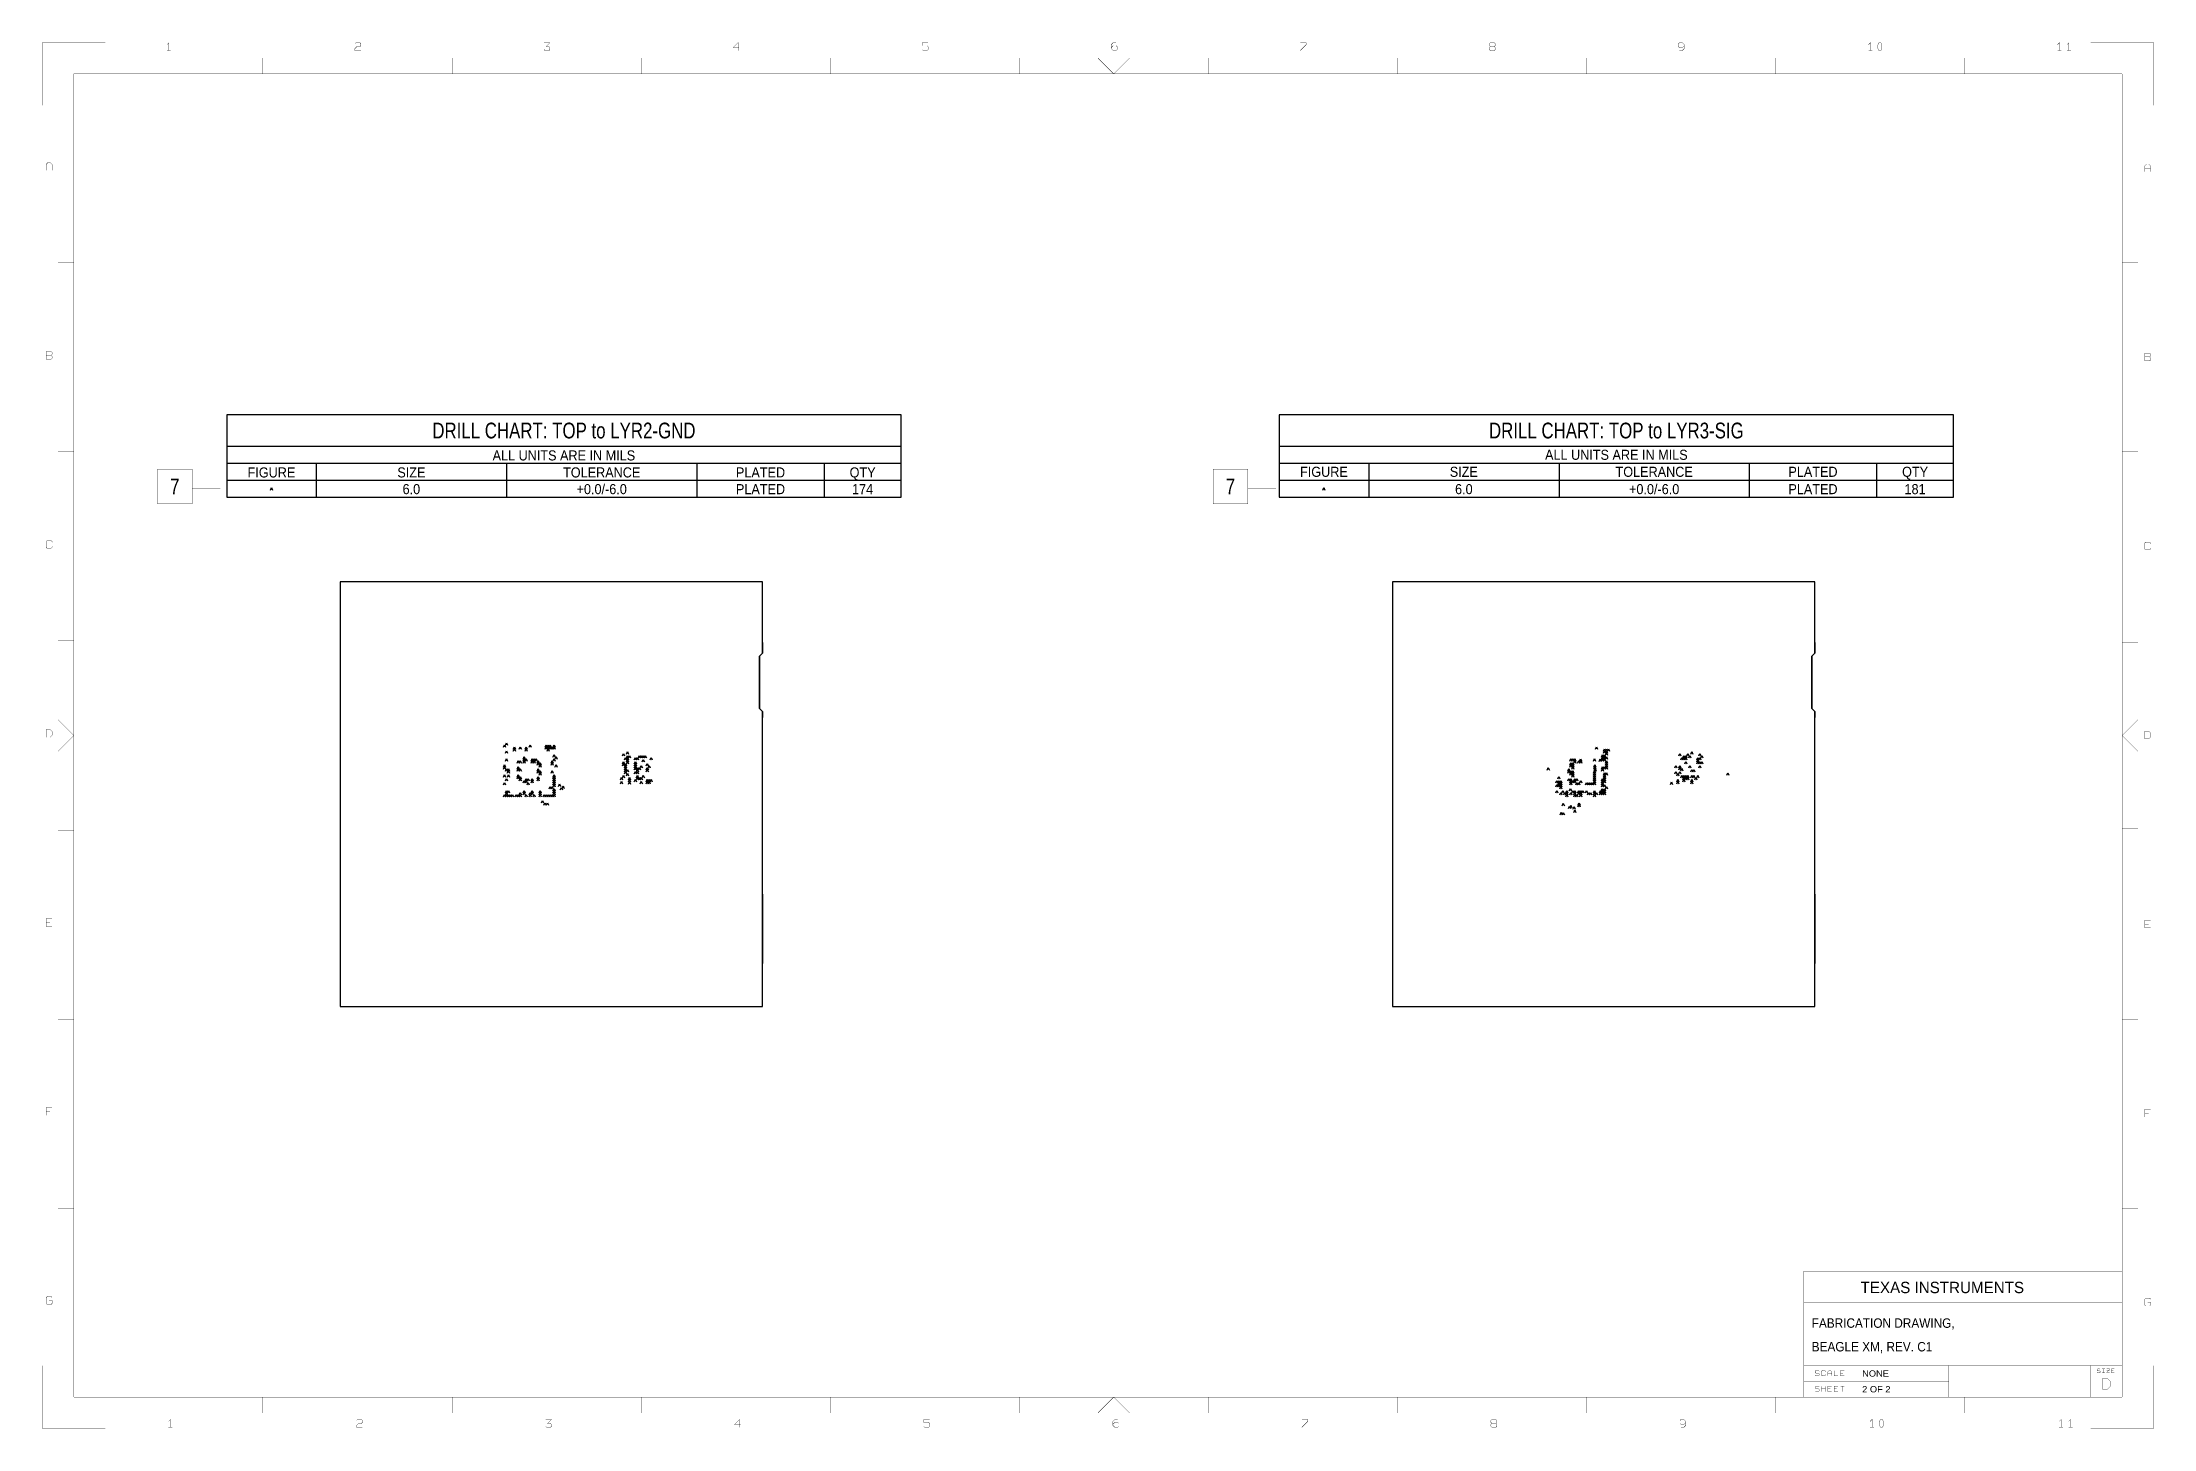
# Model space of a CAD drawing. Extents: x -10328 to 23178, y -9202 to 12802.
import ezdxf
from ezdxf.enums import TextEntityAlignment as Align

# ---------------------------------------------------------------- set-up
doc = ezdxf.new("R2010")
doc.units = 0
doc.header["$MEASUREMENT"] = 0
doc.layers.add('1', color=7, linetype='CONTINUOUS')

msp = doc.modelspace()

# ---------------------------------------------------------------- texts
at = {"layer": '1'}
for s, height, width, p in [('DRILL CHART: TOP to LYR2-GND', 250, 0.8, (-2050, 6515)), ('DRILL CHART: TOP to LYR3-SIG', 250, 0.8, (14650, 6515)), ('FIGURE', 160, 0.9375, (-6690, 5895)), ('SIZE', 160, 0.9375, (-4470, 5895)), ('ALL UNITS ARE IN MILS', 160, 0.9375, (-2050, 6165)), ('TOLERANCE', 160, 0.9375, (-1450, 5895)), ('PLATED', 160, 0.9375, (1070, 5895)), ('QTY', 160, 0.9375, (2690, 5895)), ('FIGURE', 160, 0.9375, (10010, 5905)), ('SIZE', 160, 0.9375, (12230, 5905)), ('ALL UNITS ARE IN MILS', 160, 0.9375, (14650, 6175)), ('TOLERANCE', 160, 0.9375, (15250, 5905)), ('PLATED', 160, 0.9375, (17770, 5905)), ('QTY', 160, 0.9375, (19390, 5905)), ('7', 250, 0.8, (-8225, 5625)), ('6.0', 160, 0.9375, (-4470, 5630)), ('+0.0/-6.0', 160, 0.9375, (-1450, 5630)), ('PLATED', 160, 0.9375, (1070, 5630)), ('174', 160, 0.9375, (2690, 5630)), ('7', 250, 0.8, (8525, 5625)), ('6.0', 160, 0.9375, (12230, 5630)), ('+0.0/-6.0', 160, 0.9375, (15250, 5630)), ('PLATED', 160, 0.9375, (17770, 5630)), ('181', 160, 0.9375, (19390, 5630))]:
    msp.add_text(s, height=height, dxfattribs=dict(at, width=width)).set_placement(p, align=Align.CENTER)
msp.add_text('TEXAS INSTRUMENTS', height=180, dxfattribs=at).set_placement((18525, -7050))
for s, height, width, p in [('FABRICATION DRAWING,', 150, 0.933333, (17750, -7600)), ('BEAGLE XM, REV. C1', 150, 0.933333, (17750, -7975)), ('NONE', 100, 1.1, (18550, -8375)), ('2 OF 2', 100, 1.1, (18550, -8625))]:
    msp.add_text(s, height=height, dxfattribs=dict(at, width=width)).set_placement(p)

# ---------------------------------------------------------------- linework, layer by layer
at = {"layer": '1', "const_width": 5}
for points in [[(-9325, 12800), (-10325, 12800), (-10325, 11800)], [(-8318, 12671), (-8318, 12795), (-8349, 12764)], [(-5365, 12779), (-5349, 12795), (-5287, 12795), (-5272, 12779), (-5272, 12748), (-5287, 12733), (-5334, 12733), (-5365, 12702), (-5365, 12671), (-5272, 12671)], [(-2365, 12686), (-2349, 12671), (-2287, 12671), (-2272, 12686), (-2272, 12717), (-2287, 12733), (-2334, 12733), (-2272, 12795), (-2365, 12795)], [(728, 12717), (635, 12717), (713, 12795), (713, 12671)], [(3728, 12795), (3635, 12795), (3635, 12748)], [(3635, 12686), (3651, 12671), (3713, 12671), (3728, 12686), (3728, 12733), (3713, 12748), (3635, 12748)], [(6713, 12795), (6666, 12795), (6635, 12764), (6635, 12702), (6666, 12671), (6713, 12671), (6728, 12686), (6728, 12733), (6713, 12748), (6666, 12748), (6635, 12717)], [(9635, 12671), (9728, 12764), (9728, 12795), (9635, 12795)], [(12713, 12733), (12651, 12733), (12635, 12717), (12635, 12686), (12651, 12671), (12713, 12671), (12728, 12686), (12728, 12717), (12713, 12733), (12728, 12748), (12728, 12779), (12713, 12795), (12651, 12795), (12635, 12779), (12635, 12748), (12651, 12733)], [(15728, 12748), (15697, 12717), (15651, 12717), (15635, 12733), (15635, 12779), (15651, 12795), (15697, 12795), (15728, 12764), (15728, 12748), (15728, 12702), (15697, 12671), (15651, 12671)], [(18682, 12671), (18682, 12795), (18651, 12764)], [(21682, 12671), (21682, 12795), (21651, 12764)], [(21801, 12764), (21832, 12795), (21832, 12671)], [(23175, 11800), (23175, 12800), (22175, 12800)], [(-8287, 12671), (-8349, 12671)], [(-6825, 12550), (-6825, 12300)], [(-3825, 12300), (-3825, 12550)], [(-825, 12550), (-825, 12300)], [(2175, 12300), (2175, 12550)], [(5175, 12550), (5175, 12300)], [(6925, 12550), (6675, 12300), (6425, 12550)], [(8175, 12300), (8175, 12550)], [(11175, 12550), (11175, 12300)], [(14175, 12300), (14175, 12550)], [(17175, 12550), (17175, 12300)], [(18713, 12671), (18651, 12671)], [(20175, 12300), (20175, 12550)], [(21713, 12671), (21651, 12671)], [(21801, 12671), (21863, 12671)], [(-9825, -8700), (-9825, 12300), (22675, 12300)], [(22675, -8700), (22675, 12300)], [(-10265, 10771), (-10265, 10864), (-10234, 10895), (-10203, 10895), (-10172, 10864), (-10172, 10771)], [(-10172, 10817), (-10265, 10817)], [(23128, 10746), (23128, 10839), (23097, 10870), (23066, 10870), (23035, 10839), (23035, 10746)], [(23035, 10792), (23128, 10792)], [(-10075, 9300), (-9825, 9300)], [(22925, 9300), (22675, 9300)], [(-10187, 7833), (-10265, 7833)], [(23035, 7808), (23113, 7808)], [(-9825, 6300), (-10075, 6300)], [(22925, 6300), (22675, 6300)], [(-7500, 5725), (-7950, 5725), (-7950, 6025), (-8500, 6025), (-8500, 5475), (-7950, 5475), (-7950, 5725)], [(9250, 5725), (8800, 5725), (8800, 6025), (8250, 6025), (8250, 5475), (8800, 5475), (8800, 5725)], [(-10172, 4864), (-10172, 4879), (-10187, 4895), (-10249, 4895), (-10265, 4879), (-10265, 4786), (-10249, 4771), (-10187, 4771), (-10172, 4786), (-10172, 4802)], [(23128, 4839), (23128, 4854), (23113, 4870), (23051, 4870), (23035, 4854), (23035, 4761), (23051, 4746), (23113, 4746), (23128, 4761), (23128, 4777)], [(-10075, 3300), (-9825, 3300)], [(22925, 3275), (22675, 3275)], [(-10075, 2050), (-9825, 1800), (-10075, 1550)], [(22925, 2050), (22675, 1800), (22925, 1550)], [(-10075, 300), (-9825, 300)], [(22925, 325), (22675, 325)], [(-10172, -1229), (-10265, -1229), (-10265, -1105), (-10172, -1105)], [(-10265, -1167), (-10203, -1167)], [(23128, -1254), (23035, -1254), (23035, -1130), (23128, -1130)], [(23035, -1192), (23097, -1192)], [(-9825, -2700), (-10075, -2700)], [(22925, -2700), (22675, -2700)], [(-10172, -4105), (-10265, -4105), (-10265, -4229)], [(-10265, -4167), (-10203, -4167)], [(23128, -4130), (23035, -4130), (23035, -4254)], [(23035, -4192), (23097, -4192)], [(-10075, -5700), (-9825, -5700)], [(22925, -5700), (22675, -5700)], [(22675, -6700), (17625, -6700)], [(17625, -6700), (17625, -7200)], [(-10172, -7121), (-10187, -7105), (-10249, -7105), (-10265, -7121), (-10265, -7214), (-10249, -7229), (-10187, -7229), (-10172, -7214), (-10172, -7167), (-10218, -7167)], [(17625, -8700), (17625, -7200), (22675, -7200)], [(22675, -7250), (22675, -7200)], [(23128, -7146), (23113, -7130), (23051, -7130), (23035, -7146), (23035, -7239), (23051, -7254), (23113, -7254), (23128, -7239), (23128, -7192), (23082, -7192)], [(-9325, -9200), (-10325, -9200), (-10325, -8200)], [(17625, -8200), (19925, -8200)], [(17869, -8289), (17859, -8278), (17817, -8278), (17807, -8289), (17807, -8309), (17817, -8320), (17859, -8320), (17869, -8330), (17869, -8351), (17859, -8361), (17817, -8361), (17807, -8351)], [(17969, -8340), (17969, -8351), (17959, -8361), (17917, -8361), (17907, -8351), (17907, -8289), (17917, -8278), (17959, -8278), (17969, -8289), (17969, -8299)], [(18069, -8361), (18069, -8299), (18048, -8278), (18028, -8278), (18007, -8299), (18007, -8361)], [(18007, -8330), (18069, -8330)], [(18169, -8361), (18107, -8361), (18107, -8278)], [(18269, -8361), (18207, -8361), (18207, -8278), (18269, -8278)], [(18207, -8320), (18248, -8320)], [(19925, -8700), (19925, -8200), (22175, -8200)], [(23175, -8200), (23175, -9200), (22175, -9200)], [(22675, -8200), (22175, -8200), (22175, -8700)], [(22327, -8260), (22319, -8253), (22288, -8253), (22280, -8260), (22280, -8276), (22288, -8284), (22319, -8284), (22327, -8291), (22327, -8307), (22319, -8315), (22288, -8315), (22280, -8307)], [(22355, -8253), (22402, -8253)], [(22355, -8315), (22402, -8315)], [(22378, -8315), (22378, -8253)], [(22430, -8253), (22477, -8253), (22477, -8260), (22430, -8307), (22430, -8315), (22477, -8315)], [(22477, -8284), (22430, -8284)], [(22552, -8253), (22505, -8253), (22505, -8315), (22552, -8315)], [(22536, -8284), (22505, -8284)], [(22675, -8700), (-9825, -8700)], [(-6825, -8700), (-6825, -8950)], [(-3825, -8950), (-3825, -8700)], [(-825, -8700), (-825, -8950)], [(2175, -8950), (2175, -8700)], [(5175, -8700), (5175, -8950)], [(6425, -8950), (6675, -8700), (6925, -8950)], [(8175, -8700), (8175, -8950)], [(11175, -8950), (11175, -8700)], [(14175, -8700), (14175, -8950)], [(17175, -8700), (17175, -8950)], [(19925, -8450), (17625, -8450)], [(17625, -8700), (17675, -8700)], [(17869, -8539), (17859, -8528), (17817, -8528), (17807, -8539), (17807, -8559), (17817, -8570), (17859, -8570), (17869, -8580), (17869, -8601), (17859, -8611), (17817, -8611), (17807, -8601)], [(17907, -8611), (17907, -8528)], [(17907, -8570), (17969, -8570)], [(17969, -8611), (17969, -8528)], [(18069, -8528), (18007, -8528), (18007, -8611), (18069, -8611)], [(18007, -8570), (18048, -8570)], [(18169, -8611), (18107, -8611), (18107, -8528), (18169, -8528)], [(18107, -8570), (18148, -8570)], [(18207, -8528), (18238, -8528), (18238, -8611)], [(18269, -8528), (18207, -8528)], [(20175, -8950), (20175, -8700)], [(-8324, -9086), (-8293, -9055), (-8293, -9179)], [(-8324, -9179), (-8262, -9179)], [(-5247, -9179), (-5340, -9179), (-5340, -9148), (-5309, -9117), (-5262, -9117), (-5247, -9102), (-5247, -9071), (-5262, -9055), (-5324, -9055), (-5340, -9071)], [(-2340, -9055), (-2247, -9055), (-2309, -9117), (-2262, -9117), (-2247, -9133), (-2247, -9164), (-2262, -9179), (-2324, -9179), (-2340, -9164)], [(738, -9179), (738, -9055), (660, -9133), (753, -9133)], [(3660, -9164), (3676, -9179), (3738, -9179), (3753, -9164), (3753, -9117), (3738, -9102), (3660, -9102), (3660, -9055), (3753, -9055)], [(6738, -9055), (6691, -9055), (6660, -9086), (6660, -9148), (6691, -9179), (6738, -9179), (6753, -9164), (6753, -9117), (6738, -9102), (6691, -9102), (6660, -9133)], [(9660, -9179), (9753, -9086), (9753, -9055), (9660, -9055)], [(12676, -9117), (12660, -9102), (12660, -9071), (12676, -9055), (12738, -9055), (12753, -9071), (12753, -9102), (12738, -9117), (12753, -9133), (12753, -9164), (12738, -9179), (12676, -9179), (12660, -9164), (12660, -9133), (12676, -9117), (12738, -9117)], [(15753, -9102), (15722, -9133), (15676, -9133), (15660, -9117), (15660, -9071), (15676, -9055), (15722, -9055), (15753, -9086), (15753, -9102), (15753, -9148), (15722, -9179), (15676, -9179)], [(18707, -9179), (18707, -9055), (18676, -9086)], [(18738, -9179), (18676, -9179)], [(21676, -9086), (21707, -9055), (21707, -9179)], [(21676, -9179), (21738, -9179)], [(21857, -9179), (21857, -9055), (21826, -9086)], [(21826, -9179), (21888, -9179)]]:
    msp.add_lwpolyline(points, dxfattribs=at)
for points in [[(18816, 12671), (18801, 12702), (18801, 12764), (18816, 12795), (18847, 12795), (18863, 12764), (18863, 12702), (18847, 12671)], [(-10265, 7771), (-10187, 7771), (-10172, 7786), (-10172, 7817), (-10187, 7833), (-10172, 7848), (-10172, 7879), (-10187, 7895), (-10265, 7895), (-10265, 7833)], [(23035, 7746), (23113, 7746), (23128, 7761), (23128, 7792), (23113, 7808), (23128, 7823), (23128, 7854), (23113, 7870), (23035, 7870), (23035, 7808)], [(-10265, 1771), (-10203, 1771), (-10172, 1802), (-10172, 1864), (-10203, 1895), (-10265, 1895)], [(23035, 1746), (23097, 1746), (23128, 1777), (23128, 1839), (23097, 1870), (23035, 1870)], [(22364, -8572), (22446, -8572), (22488, -8531), (22488, -8448), (22446, -8407), (22364, -8407)], [(18841, -9179), (18826, -9148), (18826, -9086), (18841, -9055), (18872, -9055), (18888, -9086), (18888, -9148), (18872, -9179)]]:
    msp.add_lwpolyline(points, close=True, dxfattribs=at)
at = {"layer": '1'}
for points in [[(-7400, 5580), (3300, 5580), (3300, 6890), (-7400, 6890)], [(9300, 5580), (20000, 5580), (20000, 6890), (9300, 6890)], [(-5600, -2500), (1100, -2500), (1100, 2179.58), (1052.76, 2226.88), (1052.76, 3061.52), (1100, 3108.82), (1100, 4240), (-5600, 4240)], [(11100, -2500), (17800, -2500), (17800, 2179.58), (17752.76, 2226.88), (17752.76, 3061.52), (17800, 3108.82), (17800, 4240), (11100, 4240)]]:
    msp.add_lwpolyline(points, close=True, dxfattribs=at)
for points in [[(-7400, 6390), (3300, 6390)], [(9300, 6390), (20000, 6390)], [(-7400, 6120), (3300, 6120)], [(-5980, 6120), (-5980, 5580)], [(-2960, 6120), (-2960, 5580)], [(60, 6120), (60, 5580)], [(2080, 6120), (2080, 5580)], [(9300, 6120), (20000, 6120)], [(10720, 6120), (10720, 5580)], [(13740, 6120), (13740, 5580)], [(16760, 6120), (16760, 5580)], [(18780, 6120), (18780, 5580)], [(-7400, 5850), (3300, 5850)], [(-6706.66, 5695), (-6690, 5735), (-6673.34, 5695)], [(-6679.34, 5709), (-6700.66, 5709)], [(9300, 5850), (20000, 5850)], [(9993.34, 5695), (10010, 5735), (10026.66, 5695)], [(10020.66, 5709), (9999.34, 5709)], [(1100, 3275.7), (1100, 3108.82), (1052.76, 3061.52), (1052.76, 2226.88), (1100, 2179.58), (1100, 2085.7)], [(17800, 3275.7), (17800, 3108.82), (17752.76, 3061.52), (17752.76, 2226.88), (17800, 2179.58), (17800, 2085.7)], [(-2978.92, 1645.26), (-2962.26, 1685.26), (-2945.6, 1645.26)], [(-3010.42, 1613.76), (-2993.76, 1653.76), (-2977.1, 1613.76)], [(-2983.1, 1627.76), (-3004.42, 1627.76)], [(-2978.92, 1393.26), (-2962.26, 1433.26), (-2945.6, 1393.26)], [(-2978.86, 1519.2), (-2962.2, 1559.2), (-2945.54, 1519.2)], [(-2951.6, 1659.26), (-2972.92, 1659.26)], [(-2951.6, 1407.26), (-2972.92, 1407.26)], [(-2951.54, 1533.2), (-2972.86, 1533.2)], [(-2852.86, 1582.2), (-2836.2, 1622.2), (-2819.54, 1582.2)], [(-2852.86, 1550.8), (-2836.2, 1590.8), (-2819.54, 1550.8)], [(-2825.54, 1596.2), (-2846.86, 1596.2)], [(-2825.54, 1564.8), (-2846.86, 1564.8)], [(-2789.92, 1361.76), (-2773.26, 1401.76), (-2756.6, 1361.76)], [(-2762.6, 1375.76), (-2783.92, 1375.76)], [(-2758.46, 1582.2), (-2741.8, 1622.2), (-2725.14, 1582.2)], [(-2758.42, 1361.76), (-2741.76, 1401.76), (-2725.1, 1361.76)], [(-2731.14, 1596.2), (-2752.46, 1596.2)], [(-2731.1, 1375.76), (-2752.42, 1375.76)], [(-2695.42, 1424.76), (-2678.76, 1464.76), (-2662.1, 1424.76)], [(-2695.42, 1393.26), (-2678.76, 1433.26), (-2662.1, 1393.26)], [(-2695.42, 1361.76), (-2678.76, 1401.76), (-2662.1, 1361.76)], [(-2668.1, 1438.76), (-2689.42, 1438.76)], [(-2668.1, 1407.26), (-2689.42, 1407.26)], [(-2668.1, 1375.76), (-2689.42, 1375.76)], [(-2663.92, 1393.26), (-2647.26, 1433.26), (-2630.6, 1393.26)], [(-2663.86, 1582.2), (-2647.2, 1622.2), (-2630.54, 1582.2)], [(-2663.86, 1550.8), (-2647.2, 1590.8), (-2630.54, 1550.8)], [(-2636.6, 1407.26), (-2657.92, 1407.26)], [(-2636.54, 1596.2), (-2657.86, 1596.2)], [(-2636.54, 1564.8), (-2657.86, 1564.8)], [(-2600.9, 1613.76), (-2584.24, 1653.76), (-2567.58, 1613.76)], [(-2573.58, 1627.76), (-2594.9, 1627.76)], [(-2569.46, 1393.2), (-2552.8, 1433.2), (-2536.14, 1393.2)], [(-2569.46, 1361.8), (-2552.8, 1401.8), (-2536.14, 1361.8)], [(-2542.14, 1407.2), (-2563.46, 1407.2)], [(-2542.14, 1375.8), (-2563.46, 1375.8)], [(-2537.86, 1393.2), (-2521.2, 1433.2), (-2504.54, 1393.2)], [(-2537.86, 1361.8), (-2521.2, 1401.8), (-2504.54, 1361.8)], [(-2510.54, 1407.2), (-2531.86, 1407.2)], [(-2510.54, 1375.8), (-2531.86, 1375.8)], [(-2506.4, 1393.26), (-2489.74, 1433.26), (-2473.08, 1393.26)], [(-2479.08, 1407.26), (-2500.4, 1407.26)], [(-2474.86, 1361.8), (-2458.2, 1401.8), (-2441.54, 1361.8)], [(-2474.86, 1330.2), (-2458.2, 1370.2), (-2441.54, 1330.2)], [(-2447.54, 1375.8), (-2468.86, 1375.8)], [(-2447.54, 1344.2), (-2468.86, 1344.2)], [(-2443.46, 1330.2), (-2426.8, 1370.2), (-2410.14, 1330.2)], [(-2416.14, 1344.2), (-2437.46, 1344.2)], [(-2348.9, 1613.76), (-2332.24, 1653.76), (-2315.58, 1613.76)], [(-2348.9, 1582.26), (-2332.24, 1622.26), (-2315.58, 1582.26)], [(-2321.58, 1627.76), (-2342.9, 1627.76)], [(-2321.58, 1596.26), (-2342.9, 1596.26)], [(-2317.4, 1613.76), (-2300.74, 1653.76), (-2284.08, 1613.76)], [(-2317.4, 1582.26), (-2300.74, 1622.26), (-2284.08, 1582.26)], [(-2317.4, 1550.76), (-2300.74, 1590.76), (-2284.08, 1550.76)], [(-2290.08, 1627.76), (-2311.4, 1627.76)], [(-2290.08, 1596.26), (-2311.4, 1596.26)], [(-2290.08, 1564.76), (-2311.4, 1564.76)], [(-2285.9, 1613.76), (-2269.24, 1653.76), (-2252.58, 1613.76)], [(-2285.9, 1582.26), (-2269.24, 1622.26), (-2252.58, 1582.26)], [(-2258.58, 1627.76), (-2279.9, 1627.76)], [(-2258.58, 1596.26), (-2279.9, 1596.26)], [(-2254.4, 1582.26), (-2237.74, 1622.26), (-2221.08, 1582.26)], [(-2254.4, 1361.76), (-2237.74, 1401.76), (-2221.08, 1361.76)], [(-2254.4, 1330.26), (-2237.74, 1370.26), (-2221.08, 1330.26)], [(-2227.08, 1596.26), (-2248.4, 1596.26)], [(-2227.08, 1375.76), (-2248.4, 1375.76)], [(-2227.08, 1344.26), (-2248.4, 1344.26)], [(-2222.9, 1582.26), (-2206.24, 1622.26), (-2189.58, 1582.26)], [(-2222.9, 1456.26), (-2206.24, 1496.26), (-2189.58, 1456.26)], [(-2222.9, 1393.26), (-2206.24, 1433.26), (-2189.58, 1393.26)], [(-2222.86, 1613.8), (-2206.2, 1653.8), (-2189.54, 1613.8)], [(-2195.58, 1596.26), (-2216.9, 1596.26)], [(-2195.58, 1470.26), (-2216.9, 1470.26)], [(-2195.58, 1407.26), (-2216.9, 1407.26)], [(-2195.54, 1627.8), (-2216.86, 1627.8)], [(-2191.4, 1424.76), (-2174.74, 1464.76), (-2158.08, 1424.76)], [(-2164.08, 1438.76), (-2185.4, 1438.76)], [(-1121.46, 1474.8), (-1104.8, 1514.8), (-1088.14, 1474.8)], [(-1121.46, 1317.2), (-1104.8, 1357.2), (-1088.14, 1317.2)], [(-1121.38, 1348.74), (-1104.72, 1388.74), (-1088.06, 1348.74)], [(-1094.14, 1488.8), (-1115.46, 1488.8)], [(-1094.06, 1362.74), (-1115.38, 1362.74)], [(-1089.92, 1411.76), (-1073.26, 1451.76), (-1056.6, 1411.76)], [(-1089.86, 1317.2), (-1073.2, 1357.2), (-1056.54, 1317.2)], [(-1062.6, 1425.76), (-1083.92, 1425.76)], [(-1058.46, 1348.8), (-1041.8, 1388.8), (-1025.14, 1348.8)], [(-1058.4, 1506.22), (-1041.74, 1546.22), (-1025.08, 1506.22)], [(-1058.4, 1443.22), (-1041.74, 1483.22), (-1025.08, 1443.22)], [(-1058.4, 1411.74), (-1041.74, 1451.74), (-1025.08, 1411.74)], [(-1058.4, 1380.24), (-1041.74, 1420.24), (-1025.08, 1380.24)], [(-1031.14, 1362.8), (-1052.46, 1362.8)], [(-1031.08, 1520.22), (-1052.4, 1520.22)], [(-1031.08, 1457.22), (-1052.4, 1457.22)], [(-1031.08, 1425.74), (-1052.4, 1425.74)], [(-1031.08, 1394.24), (-1052.4, 1394.24)], [(-1026.9, 1443.22), (-1010.24, 1483.22), (-993.58, 1443.22)], [(-999.58, 1457.22), (-1020.9, 1457.22)], [(-932.46, 1411.8), (-915.8, 1451.8), (-899.14, 1411.8)], [(-932.46, 1348.8), (-915.8, 1388.8), (-899.14, 1348.8)], [(-932.4, 1317.24), (-915.74, 1357.24), (-899.08, 1317.24)], [(-905.14, 1425.8), (-926.46, 1425.8)], [(-905.14, 1362.8), (-926.46, 1362.8)], [(-900.86, 1411.8), (-884.2, 1451.8), (-867.54, 1411.8)], [(-873.54, 1425.8), (-894.86, 1425.8)], [(-869.42, 1443.22), (-852.76, 1483.22), (-836.1, 1443.22)], [(-842.1, 1457.22), (-863.42, 1457.22)], [(-837.86, 1443.2), (-821.2, 1483.2), (-804.54, 1443.2)], [(-810.54, 1457.2), (-831.86, 1457.2)], [(-806.42, 1443.22), (-789.76, 1483.22), (-773.1, 1443.22)], [(-806.42, 1380.24), (-789.76, 1420.24), (-773.1, 1380.24)], [(-779.1, 1457.22), (-800.42, 1457.22)], [(-779.1, 1394.24), (-800.42, 1394.24)], [(-774.92, 1443.22), (-758.26, 1483.22), (-741.6, 1443.22)], [(-747.6, 1457.22), (-768.92, 1457.22)], [(-743.44, 1317.24), (-726.78, 1357.24), (-710.12, 1317.24)], [(-680.4, 1411.76), (-663.74, 1451.76), (-647.08, 1411.76)], [(-653.08, 1425.76), (-674.4, 1425.76)], [(13910.08, 1393.26), (13926.74, 1433.26), (13943.4, 1393.26)], [(13910.08, 1330.26), (13926.74, 1370.26), (13943.4, 1330.26)], [(13937.4, 1407.26), (13916.08, 1407.26)], [(13937.4, 1344.26), (13916.08, 1344.26)], [(13941.58, 1393.26), (13958.24, 1433.26), (13974.9, 1393.26)], [(13941.58, 1330.26), (13958.24, 1370.26), (13974.9, 1330.26)], [(13968.9, 1407.26), (13947.58, 1407.26)], [(13968.9, 1344.26), (13947.58, 1344.26)], [(13973.08, 1393.26), (13989.74, 1433.26), (14006.4, 1393.26)], [(13973.08, 1361.76), (13989.74, 1401.76), (14006.4, 1361.76)], [(14000.4, 1407.26), (13979.08, 1407.26)], [(14000.4, 1375.76), (13979.08, 1375.76)], [(14036.08, 1361.76), (14052.74, 1401.76), (14069.4, 1361.76)], [(14063.4, 1375.76), (14042.08, 1375.76)], [(14066.48, 1392.26), (14083.14, 1432.26), (14099.8, 1392.26)], [(14067.58, 1361.76), (14084.24, 1401.76), (14100.9, 1361.76)], [(14093.8, 1406.26), (14072.48, 1406.26)], [(14094.9, 1375.76), (14073.58, 1375.76)], [(14288.1, 1393.26), (14304.76, 1433.26), (14321.42, 1393.26)], [(14315.42, 1407.26), (14294.1, 1407.26)], [(14319.6, 1582.26), (14336.26, 1622.26), (14352.92, 1582.26)], [(14346.92, 1596.26), (14325.6, 1596.26)], [(14375.34, 1390), (14392, 1430), (14408.66, 1390)], [(14402.66, 1404), (14381.34, 1404)], [(14414.1, 1424.76), (14430.76, 1464.76), (14447.42, 1424.76)], [(14414.1, 1393.26), (14430.76, 1433.26), (14447.42, 1393.26)], [(14414.14, 1456.2), (14430.8, 1496.2), (14447.46, 1456.2)], [(14441.42, 1438.76), (14420.1, 1438.76)], [(14441.42, 1407.26), (14420.1, 1407.26)], [(14441.46, 1470.2), (14420.14, 1470.2)], [(14445.54, 1550.8), (14462.2, 1590.8), (14478.86, 1550.8)], [(14445.54, 1519.2), (14462.2, 1559.2), (14478.86, 1519.2)], [(14445.54, 1456.2), (14462.2, 1496.2), (14478.86, 1456.2)], [(14445.54, 1424.8), (14462.2, 1464.8), (14478.86, 1424.8)], [(14445.54, 1393.2), (14462.2, 1433.2), (14478.86, 1393.2)], [(14472.86, 1564.8), (14451.54, 1564.8)], [(14472.86, 1533.2), (14451.54, 1533.2)], [(14472.86, 1470.2), (14451.54, 1470.2)], [(14472.86, 1438.8), (14451.54, 1438.8)], [(14472.86, 1407.2), (14451.54, 1407.2)], [(14477.14, 1550.8), (14493.8, 1590.8), (14510.46, 1550.8)], [(14477.14, 1519.2), (14493.8, 1559.2), (14510.46, 1519.2)], [(14477.14, 1487.8), (14493.8, 1527.8), (14510.46, 1487.8)], [(14477.14, 1424.8), (14493.8, 1464.8), (14510.46, 1424.8)], [(14477.14, 1361.76), (14493.8, 1401.76), (14510.46, 1361.76)], [(14477.14, 1330.26), (14493.8, 1370.26), (14510.46, 1330.26)], [(14504.46, 1564.8), (14483.14, 1564.8)], [(14504.46, 1533.2), (14483.14, 1533.2)], [(14504.46, 1501.8), (14483.14, 1501.8)], [(14504.46, 1438.8), (14483.14, 1438.8)], [(14504.46, 1375.76), (14483.14, 1375.76)], [(14504.46, 1344.26), (14483.14, 1344.26)], [(14508.6, 1550.76), (14525.26, 1590.76), (14541.92, 1550.76)], [(14535.92, 1564.76), (14514.6, 1564.76)], [(15641.54, 1474.8), (15658.2, 1514.8), (15674.86, 1474.8)], [(15668.86, 1488.8), (15647.54, 1488.8)], [(15673.08, 1411.76), (15689.74, 1451.76), (15706.4, 1411.76)], [(15700.4, 1425.76), (15679.08, 1425.76)], [(15704.58, 1443.26), (15721.24, 1483.26), (15737.9, 1443.26)], [(15704.58, 1411.76), (15721.24, 1451.76), (15737.9, 1411.76)], [(15731.9, 1457.26), (15710.58, 1457.26)], [(15731.9, 1425.76), (15710.58, 1425.76)], [(15736.08, 1443.26), (15752.74, 1483.26), (15769.4, 1443.26)], [(15736.08, 1411.76), (15752.74, 1451.76), (15769.4, 1411.76)], [(15736.1, 1348.74), (15752.76, 1388.74), (15769.42, 1348.74)], [(15763.4, 1457.26), (15742.08, 1457.26)], [(15763.4, 1425.76), (15742.08, 1425.76)], [(15763.42, 1362.74), (15742.1, 1362.74)], [(15767.6, 1474.72), (15784.26, 1514.72), (15800.92, 1474.72)], [(15794.92, 1488.72), (15773.6, 1488.72)], [(15799.08, 1443.22), (15815.74, 1483.22), (15832.4, 1443.22)], [(15826.4, 1457.22), (15805.08, 1457.22)], [(15830.58, 1506.22), (15847.24, 1546.22), (15863.9, 1506.22)], [(15857.9, 1520.22), (15836.58, 1520.22)], [(15925.14, 1411.8), (15941.8, 1451.8), (15958.46, 1411.8)], [(15925.14, 1380.2), (15941.8, 1420.2), (15958.46, 1380.2)], [(15925.14, 1348.8), (15941.8, 1388.8), (15958.46, 1348.8)], [(15952.46, 1425.8), (15931.14, 1425.8)], [(15952.46, 1394.2), (15931.14, 1394.2)], [(15952.46, 1362.8), (15931.14, 1362.8)], [(15956.56, 1474.72), (15973.22, 1514.72), (15989.88, 1474.72)], [(15956.56, 1411.74), (15973.22, 1451.74), (15989.88, 1411.74)], [(15956.6, 1348.76), (15973.26, 1388.76), (15989.92, 1348.76)], [(15983.88, 1488.72), (15962.56, 1488.72)], [(15983.88, 1425.74), (15962.56, 1425.74)], [(15983.92, 1362.76), (15962.6, 1362.76)], [(15988.1, 1443.26), (16004.76, 1483.26), (16021.42, 1443.26)], [(15988.14, 1348.8), (16004.8, 1388.8), (16021.46, 1348.8)], [(16015.42, 1457.26), (15994.1, 1457.26)], [(16015.46, 1362.8), (15994.14, 1362.8)], [(-3010.46, 1298.8), (-2993.8, 1338.8), (-2977.14, 1298.8)], [(-3010.42, 1267.26), (-2993.76, 1307.26), (-2977.1, 1267.26)], [(-3010.42, 1141.24), (-2993.76, 1181.24), (-2977.1, 1141.24)], [(-3010.42, 1015.24), (-2993.76, 1055.24), (-2977.1, 1015.24)], [(-2983.14, 1312.8), (-3004.46, 1312.8)], [(-2983.1, 1281.26), (-3004.42, 1281.26)], [(-2983.1, 1155.24), (-3004.42, 1155.24)], [(-2983.1, 1029.24), (-3004.42, 1029.24)], [(-2978.92, 1235.76), (-2962.26, 1275.76), (-2945.6, 1235.76)], [(-2978.92, 1078.24), (-2962.26, 1118.24), (-2945.6, 1078.24)], [(-2951.6, 1249.76), (-2972.92, 1249.76)], [(-2951.6, 1092.24), (-2972.92, 1092.24)], [(-2947.46, 1235.8), (-2930.8, 1275.8), (-2914.14, 1235.8)], [(-2947.46, 1204.28), (-2930.8, 1244.28), (-2914.14, 1204.28)], [(-2947.42, 1141.24), (-2930.76, 1181.24), (-2914.1, 1141.24)], [(-2920.14, 1249.8), (-2941.46, 1249.8)], [(-2920.14, 1218.28), (-2941.46, 1218.28)], [(-2920.1, 1155.24), (-2941.42, 1155.24)], [(-2789.86, 1267.2), (-2773.2, 1307.2), (-2756.54, 1267.2)], [(-2789.86, 1235.8), (-2773.2, 1275.8), (-2756.54, 1235.8)], [(-2789.86, 1141.2), (-2773.2, 1181.2), (-2756.54, 1141.2)], [(-2789.86, 1109.8), (-2773.2, 1149.8), (-2756.54, 1109.8)], [(-2762.54, 1281.2), (-2783.86, 1281.2)], [(-2762.54, 1249.8), (-2783.86, 1249.8)], [(-2762.54, 1155.2), (-2783.86, 1155.2)], [(-2762.54, 1123.8), (-2783.86, 1123.8)], [(-2758.46, 1235.8), (-2741.8, 1275.8), (-2725.14, 1235.8)], [(-2758.46, 1109.8), (-2741.8, 1149.8), (-2725.14, 1109.8)], [(-2758.46, 1078.2), (-2741.8, 1118.2), (-2725.14, 1078.2)], [(-2731.14, 1249.8), (-2752.46, 1249.8)], [(-2731.14, 1123.8), (-2752.46, 1123.8)], [(-2731.14, 1092.2), (-2752.46, 1092.2)], [(-2695.46, 1046.8), (-2678.8, 1086.8), (-2662.14, 1046.8)], [(-2668.14, 1060.8), (-2689.46, 1060.8)], [(-2663.86, 1078.2), (-2647.2, 1118.2), (-2630.54, 1078.2)], [(-2663.86, 1046.8), (-2647.2, 1086.8), (-2630.54, 1046.8)], [(-2636.54, 1092.2), (-2657.86, 1092.2)], [(-2636.54, 1060.8), (-2657.86, 1060.8)], [(-2632.46, 1078.2), (-2615.8, 1118.2), (-2599.14, 1078.2)], [(-2632.42, 1015.24), (-2615.76, 1055.24), (-2599.1, 1015.24)], [(-2605.14, 1092.2), (-2626.46, 1092.2)], [(-2605.1, 1029.24), (-2626.42, 1029.24)], [(-2569.4, 1078.24), (-2552.74, 1118.24), (-2536.08, 1078.24)], [(-2569.4, 1046.74), (-2552.74, 1086.74), (-2536.08, 1046.74)], [(-2542.08, 1092.24), (-2563.4, 1092.24)], [(-2542.08, 1060.74), (-2563.4, 1060.74)], [(-2474.9, 1078.24), (-2458.24, 1118.24), (-2441.58, 1078.24)], [(-2474.86, 1235.8), (-2458.2, 1275.8), (-2441.54, 1235.8)], [(-2474.86, 1204.2), (-2458.2, 1244.2), (-2441.54, 1204.2)], [(-2474.86, 1109.8), (-2458.2, 1149.8), (-2441.54, 1109.8)], [(-2447.58, 1092.24), (-2468.9, 1092.24)], [(-2447.54, 1249.8), (-2468.86, 1249.8)], [(-2447.54, 1218.2), (-2468.86, 1218.2)], [(-2447.54, 1123.8), (-2468.86, 1123.8)], [(-2443.46, 1298.8), (-2426.8, 1338.8), (-2410.14, 1298.8)], [(-2443.46, 1204.2), (-2426.8, 1244.2), (-2410.14, 1204.2)], [(-2443.46, 1172.8), (-2426.8, 1212.8), (-2410.14, 1172.8)], [(-2416.14, 1312.8), (-2437.46, 1312.8)], [(-2416.14, 1218.2), (-2437.46, 1218.2)], [(-2416.14, 1186.8), (-2437.46, 1186.8)], [(-2254.4, 1204.24), (-2237.74, 1244.24), (-2221.08, 1204.24)], [(-2227.08, 1218.24), (-2248.4, 1218.24)], [(-2222.9, 1141.24), (-2206.24, 1181.24), (-2189.58, 1141.24)], [(-2222.9, 1109.74), (-2206.24, 1149.74), (-2189.58, 1109.74)], [(-2222.9, 1078.24), (-2206.24, 1118.24), (-2189.58, 1078.24)], [(-2222.9, 1046.74), (-2206.24, 1086.74), (-2189.58, 1046.74)], [(-2222.86, 1015.2), (-2206.2, 1055.2), (-2189.54, 1015.2)], [(-2222.86, 983.8), (-2206.2, 1023.8), (-2189.54, 983.8)], [(-2195.58, 1155.24), (-2216.9, 1155.24)], [(-2195.58, 1123.74), (-2216.9, 1123.74)], [(-2195.58, 1092.24), (-2216.9, 1092.24)], [(-2195.58, 1060.74), (-2216.9, 1060.74)], [(-2195.54, 1029.2), (-2216.86, 1029.2)], [(-2191.4, 1298.76), (-2174.74, 1338.76), (-2158.08, 1298.76)], [(-2164.08, 1312.76), (-2185.4, 1312.76)], [(-2134.3, 993.02), (-2117.64, 1033.02), (-2100.98, 993.02)], [(-2106.98, 1007.02), (-2128.3, 1007.02)], [(-1152.92, 1096.74), (-1136.26, 1136.74), (-1119.6, 1096.74)], [(-1152.92, 1033.74), (-1136.26, 1073.74), (-1119.6, 1033.74)], [(-1125.6, 1110.74), (-1146.92, 1110.74)], [(-1125.6, 1047.74), (-1146.92, 1047.74)], [(-1121.42, 1128.24), (-1104.76, 1168.24), (-1088.1, 1128.24)], [(-1094.14, 1331.2), (-1115.46, 1331.2)], [(-1094.1, 1142.24), (-1115.42, 1142.24)], [(-1089.88, 1285.74), (-1073.22, 1325.74), (-1056.56, 1285.74)], [(-1089.88, 1254.26), (-1073.22, 1294.26), (-1056.56, 1254.26)], [(-1089.88, 1222.76), (-1073.22, 1262.76), (-1056.56, 1222.76)], [(-1089.86, 1191.2), (-1073.2, 1231.2), (-1056.54, 1191.2)], [(-1062.56, 1299.74), (-1083.88, 1299.74)], [(-1062.56, 1268.26), (-1083.88, 1268.26)], [(-1062.56, 1236.76), (-1083.88, 1236.76)], [(-1062.54, 1331.2), (-1083.86, 1331.2)], [(-1062.54, 1205.2), (-1083.86, 1205.2)], [(-1058.46, 1222.8), (-1041.8, 1262.8), (-1025.14, 1222.8)], [(-1058.46, 1159.8), (-1041.8, 1199.8), (-1025.14, 1159.8)], [(-1031.14, 1236.8), (-1052.46, 1236.8)], [(-1031.14, 1173.8), (-1052.46, 1173.8)], [(-1026.92, 1065.24), (-1010.26, 1105.24), (-993.6, 1065.24)], [(-1026.86, 1096.8), (-1010.2, 1136.8), (-993.54, 1096.8)], [(-1026.64, 1030.02), (-1009.98, 1070.02), (-993.32, 1030.02)], [(-999.6, 1079.24), (-1020.92, 1079.24)], [(-999.54, 1110.8), (-1020.86, 1110.8)], [(-999.32, 1044.02), (-1020.64, 1044.02)], [(-932.46, 1191.2), (-915.8, 1231.2), (-899.14, 1191.2)], [(-932.46, 1065.2), (-915.8, 1105.2), (-899.14, 1065.2)], [(-932.4, 1285.74), (-915.74, 1325.74), (-899.08, 1285.74)], [(-932.4, 1254.26), (-915.74, 1294.26), (-899.08, 1254.26)], [(-905.14, 1205.2), (-926.46, 1205.2)], [(-905.14, 1079.2), (-926.46, 1079.2)], [(-905.08, 1331.24), (-926.4, 1331.24)], [(-905.08, 1299.74), (-926.4, 1299.74)], [(-905.08, 1268.26), (-926.4, 1268.26)], [(-900.92, 1254.26), (-884.26, 1294.26), (-867.6, 1254.26)], [(-900.92, 1222.76), (-884.26, 1262.76), (-867.6, 1222.76)], [(-900.92, 1191.26), (-884.26, 1231.26), (-867.6, 1191.26)], [(-900.92, 1128.26), (-884.26, 1168.26), (-867.6, 1128.26)], [(-900.86, 1096.8), (-884.2, 1136.8), (-867.54, 1096.8)], [(-873.6, 1268.26), (-894.92, 1268.26)], [(-873.6, 1236.76), (-894.92, 1236.76)], [(-873.6, 1205.26), (-894.92, 1205.26)], [(-873.6, 1142.26), (-894.92, 1142.26)], [(-873.54, 1110.8), (-894.86, 1110.8)], [(-869.46, 1096.8), (-852.8, 1136.8), (-836.14, 1096.8)], [(-869.42, 1254.26), (-852.76, 1294.26), (-836.1, 1254.26)], [(-842.14, 1110.8), (-863.46, 1110.8)], [(-842.1, 1268.26), (-863.42, 1268.26)], [(-837.92, 1285.74), (-821.26, 1325.74), (-804.6, 1285.74)], [(-837.92, 1096.78), (-821.26, 1136.78), (-804.6, 1096.78)], [(-837.86, 1033.8), (-821.2, 1073.8), (-804.54, 1033.8)], [(-810.6, 1299.74), (-831.92, 1299.74)], [(-810.6, 1110.78), (-831.92, 1110.78)], [(-810.54, 1047.8), (-831.86, 1047.8)], [(-806.4, 1128.24), (-789.74, 1168.24), (-773.08, 1128.24)], [(-779.08, 1142.24), (-800.4, 1142.24)], [(-743.46, 1065.2), (-726.8, 1105.2), (-710.14, 1065.2)], [(-743.46, 1033.8), (-726.8, 1073.8), (-710.14, 1033.8)], [(-743.44, 1254.26), (-726.78, 1294.26), (-710.12, 1254.26)], [(-743.44, 1222.76), (-726.78, 1262.76), (-710.12, 1222.76)], [(-716.14, 1079.2), (-737.46, 1079.2)], [(-716.14, 1047.8), (-737.46, 1047.8)], [(-716.12, 1331.24), (-737.44, 1331.24)], [(-716.12, 1268.26), (-737.44, 1268.26)], [(-716.12, 1236.76), (-737.44, 1236.76)], [(-711.94, 1285.74), (-695.28, 1325.74), (-678.62, 1285.74)], [(-711.9, 1065.24), (-695.24, 1105.24), (-678.58, 1065.24)], [(-711.9, 1033.74), (-695.24, 1073.74), (-678.58, 1033.74)], [(-684.62, 1299.74), (-705.94, 1299.74)], [(-684.58, 1079.24), (-705.9, 1079.24)], [(-684.58, 1047.74), (-705.9, 1047.74)], [(-680.4, 1065.24), (-663.74, 1105.24), (-647.08, 1065.24)], [(-653.08, 1079.24), (-674.4, 1079.24)], [(13553.34, 1250), (13570, 1290), (13586.66, 1250)], [(13580.66, 1264), (13559.34, 1264)], [(13689.54, 1046.8), (13706.2, 1086.8), (13722.86, 1046.8)], [(13689.54, 983.8), (13706.2, 1023.8), (13722.86, 983.8)], [(13716.86, 1060.8), (13695.54, 1060.8)], [(13721.14, 1109.8), (13737.8, 1149.8), (13754.46, 1109.8)], [(13721.14, 1046.8), (13737.8, 1086.8), (13754.46, 1046.8)], [(13721.14, 1015.2), (13737.8, 1055.2), (13754.46, 1015.2)], [(13721.14, 983.8), (13737.8, 1023.8), (13754.46, 983.8)], [(13748.46, 1123.8), (13727.14, 1123.8)], [(13748.46, 1060.8), (13727.14, 1060.8)], [(13748.46, 1029.2), (13727.14, 1029.2)], [(13752.54, 1046.8), (13769.2, 1086.8), (13785.86, 1046.8)], [(13752.54, 983.8), (13769.2, 1023.8), (13785.86, 983.8)], [(13752.58, 1015.24), (13769.24, 1055.24), (13785.9, 1015.24)], [(13779.86, 1060.8), (13758.54, 1060.8)], [(13779.9, 1029.24), (13758.58, 1029.24)], [(13878.58, 1235.76), (13895.24, 1275.76), (13911.9, 1235.76)], [(13878.58, 1204.24), (13895.24, 1244.24), (13911.9, 1204.24)], [(13878.58, 1078.24), (13895.24, 1118.24), (13911.9, 1078.24)], [(13905.9, 1249.76), (13884.58, 1249.76)], [(13905.9, 1218.24), (13884.58, 1218.24)], [(13905.9, 1092.24), (13884.58, 1092.24)], [(13910.08, 1298.76), (13926.74, 1338.76), (13943.4, 1298.76)], [(13910.08, 1204.24), (13926.74, 1244.24), (13943.4, 1204.24)], [(13910.08, 1172.74), (13926.74, 1212.74), (13943.4, 1172.74)], [(13910.08, 1078.24), (13926.74, 1118.24), (13943.4, 1078.24)], [(13910.08, 1046.74), (13926.74, 1086.74), (13943.4, 1046.74)], [(13910.08, 1015.24), (13926.74, 1055.24), (13943.4, 1015.24)], [(13937.4, 1312.76), (13916.08, 1312.76)], [(13937.4, 1218.24), (13916.08, 1218.24)], [(13937.4, 1186.74), (13916.08, 1186.74)], [(13937.4, 1092.24), (13916.08, 1092.24)], [(13937.4, 1060.74), (13916.08, 1060.74)], [(13937.4, 1029.24), (13916.08, 1029.24)], [(13941.58, 1298.76), (13958.24, 1338.76), (13974.9, 1298.76)], [(13941.58, 1267.26), (13958.24, 1307.26), (13974.9, 1267.26)], [(13941.58, 1204.24), (13958.24, 1244.24), (13974.9, 1204.24)], [(13941.58, 1172.74), (13958.24, 1212.74), (13974.9, 1172.74)], [(13941.58, 1141.24), (13958.24, 1181.24), (13974.9, 1141.24)], [(13941.58, 1046.74), (13958.24, 1086.74), (13974.9, 1046.74)], [(13968.9, 1312.76), (13947.58, 1312.76)], [(13968.9, 1281.26), (13947.58, 1281.26)], [(13968.9, 1218.24), (13947.58, 1218.24)], [(13968.9, 1186.74), (13947.58, 1186.74)], [(13968.9, 1155.24), (13947.58, 1155.24)], [(13968.9, 1060.74), (13947.58, 1060.74)], [(13973.08, 1078.24), (13989.74, 1118.24), (14006.4, 1078.24)], [(13973.08, 1046.74), (13989.74, 1086.74), (14006.4, 1046.74)], [(14000.4, 1092.24), (13979.08, 1092.24)], [(14000.4, 1060.74), (13979.08, 1060.74)], [(14004.58, 1078.24), (14021.24, 1118.24), (14037.9, 1078.24)], [(14004.58, 1015.24), (14021.24, 1055.24), (14037.9, 1015.24)], [(14031.9, 1092.24), (14010.58, 1092.24)], [(14031.9, 1029.24), (14010.58, 1029.24)], [(14036.08, 1015.24), (14052.74, 1055.24), (14069.4, 1015.24)], [(14063.4, 1029.24), (14042.08, 1029.24)], [(14067.58, 1046.74), (14084.24, 1086.74), (14100.9, 1046.74)], [(14094.9, 1060.74), (14073.58, 1060.74)], [(14162.1, 1015.24), (14178.76, 1055.24), (14195.42, 1015.24)], [(14189.42, 1029.24), (14168.1, 1029.24)], [(14193.6, 1015.24), (14210.26, 1055.24), (14226.92, 1015.24)], [(14220.92, 1029.24), (14199.6, 1029.24)], [(14225.14, 1015.2), (14241.8, 1055.2), (14258.46, 1015.2)], [(14252.46, 1029.2), (14231.14, 1029.2)], [(14256.54, 1015.2), (14273.2, 1055.2), (14289.86, 1015.2)], [(14283.86, 1029.2), (14262.54, 1029.2)], [(14288.1, 1204.24), (14304.76, 1244.24), (14321.42, 1204.24)], [(14288.1, 1172.74), (14304.76, 1212.74), (14321.42, 1172.74)], [(14288.1, 1140.94), (14304.76, 1180.94), (14321.42, 1140.94)], [(14288.1, 1109.54), (14304.76, 1149.54), (14321.42, 1109.54)], [(14288.1, 1078.14), (14304.76, 1118.14), (14321.42, 1078.14)], [(14288.1, 1046.74), (14304.76, 1086.74), (14321.42, 1046.74)], [(14288.1, 1016.34), (14304.76, 1056.34), (14321.42, 1016.34)], [(14292.8, 1299.46), (14309.46, 1339.46), (14326.12, 1299.46)], [(14293.28, 1267.06), (14309.94, 1307.06), (14326.6, 1267.06)], [(14315.42, 1218.24), (14294.1, 1218.24)], [(14315.42, 1186.74), (14294.1, 1186.74)], [(14315.42, 1154.94), (14294.1, 1154.94)], [(14315.42, 1123.54), (14294.1, 1123.54)], [(14315.42, 1092.14), (14294.1, 1092.14)], [(14315.42, 1060.74), (14294.1, 1060.74)], [(14315.42, 1030.34), (14294.1, 1030.34)], [(14296.28, 1235.06), (14312.94, 1275.06), (14329.6, 1235.06)], [(14320.12, 1313.46), (14298.8, 1313.46)], [(14320.6, 1281.06), (14299.28, 1281.06)], [(14323.6, 1249.06), (14302.28, 1249.06)], [(14414.1, 1267.26), (14430.76, 1307.26), (14447.42, 1267.26)], [(14414.1, 1235.76), (14430.76, 1275.76), (14447.42, 1235.76)], [(14414.14, 1078.2), (14430.8, 1118.2), (14447.46, 1078.2)], [(14414.14, 1046.7), (14430.8, 1086.7), (14447.46, 1046.7)], [(14414.14, 1015.2), (14430.8, 1055.2), (14447.46, 1015.2)], [(14414.14, 983.8), (14430.8, 1023.8), (14447.46, 983.8)], [(14441.42, 1281.26), (14420.1, 1281.26)], [(14441.42, 1249.76), (14420.1, 1249.76)], [(14441.46, 1092.2), (14420.14, 1092.2)], [(14441.46, 1060.7), (14420.14, 1060.7)], [(14441.46, 1029.2), (14420.14, 1029.2)], [(14445.54, 1046.8), (14462.2, 1086.8), (14478.86, 1046.8)], [(14445.54, 983.8), (14462.2, 1023.8), (14478.86, 983.8)], [(14445.6, 1267.26), (14462.26, 1307.26), (14478.92, 1267.26)], [(14445.6, 1172.74), (14462.26, 1212.74), (14478.92, 1172.74)], [(14445.6, 1141.24), (14462.26, 1181.24), (14478.92, 1141.24)], [(14445.6, 1109.74), (14462.26, 1149.74), (14478.92, 1109.74)], [(14445.6, 1078.24), (14462.26, 1118.24), (14478.92, 1078.24)], [(14472.86, 1060.8), (14451.54, 1060.8)], [(14472.92, 1281.26), (14451.6, 1281.26)], [(14472.92, 1186.74), (14451.6, 1186.74)], [(14472.92, 1155.24), (14451.6, 1155.24)], [(14472.92, 1123.74), (14451.6, 1123.74)], [(14472.92, 1092.24), (14451.6, 1092.24)], [(14477.1, 1298.76), (14493.76, 1338.76), (14510.42, 1298.76)], [(14477.1, 1267.26), (14493.76, 1307.26), (14510.42, 1267.26)], [(14477.1, 1172.74), (14493.76, 1212.74), (14510.42, 1172.74)], [(14504.42, 1312.76), (14483.1, 1312.76)], [(14504.42, 1281.26), (14483.1, 1281.26)], [(14504.42, 1186.74), (14483.1, 1186.74)], [(15508.34, 1025), (15525, 1065), (15541.66, 1025)], [(15535.66, 1039), (15514.34, 1039)], [(15578.54, 1285.8), (15595.2, 1325.8), (15611.86, 1285.8)], [(15578.54, 1191.2), (15595.2, 1231.2), (15611.86, 1191.2)], [(15605.86, 1299.8), (15584.54, 1299.8)], [(15605.86, 1205.2), (15584.54, 1205.2)], [(15610.14, 1159.8), (15626.8, 1199.8), (15643.46, 1159.8)], [(15610.14, 1065.2), (15626.8, 1105.2), (15643.46, 1065.2)], [(15610.14, 1033.8), (15626.8, 1073.8), (15643.46, 1033.8)], [(15637.46, 1173.8), (15616.14, 1173.8)], [(15637.46, 1079.2), (15616.14, 1079.2)], [(15637.46, 1047.8), (15616.14, 1047.8)], [(15641.54, 1191.2), (15658.2, 1231.2), (15674.86, 1191.2)], [(15641.58, 1285.76), (15658.24, 1325.76), (15674.9, 1285.76)], [(15641.58, 1254.24), (15658.24, 1294.24), (15674.9, 1254.24)], [(15668.86, 1205.2), (15647.54, 1205.2)], [(15668.9, 1299.76), (15647.58, 1299.76)], [(15668.9, 1268.24), (15647.58, 1268.24)], [(15673.14, 1128.2), (15689.8, 1168.2), (15706.46, 1128.2)], [(15673.34, 1240), (15690, 1280), (15706.66, 1240)], [(15700.46, 1142.2), (15679.14, 1142.2)], [(15700.66, 1254), (15679.34, 1254)], [(15704.58, 1096.74), (15721.24, 1136.74), (15737.9, 1096.74)], [(15704.58, 1065.24), (15721.24, 1105.24), (15737.9, 1065.24)], [(15704.64, 1128.2), (15721.3, 1168.2), (15737.96, 1128.2)], [(15731.9, 1110.74), (15710.58, 1110.74)], [(15731.9, 1079.24), (15710.58, 1079.24)], [(15731.96, 1142.2), (15710.64, 1142.2)], [(15736.14, 1128.2), (15752.8, 1168.2), (15769.46, 1128.2)], [(15736.14, 1096.8), (15752.8, 1136.8), (15769.46, 1096.8)], [(15763.46, 1142.2), (15742.14, 1142.2)], [(15763.46, 1110.8), (15742.14, 1110.8)], [(15767.54, 1128.2), (15784.2, 1168.2), (15800.86, 1128.2)], [(15767.54, 1096.74), (15784.2, 1136.74), (15800.86, 1096.74)], [(15794.86, 1142.2), (15773.54, 1142.2)], [(15794.86, 1110.74), (15773.54, 1110.74)], [(15799.08, 1285.74), (15815.74, 1325.74), (15832.4, 1285.74)], [(15826.4, 1299.74), (15805.08, 1299.74)], [(15830.54, 1128.2), (15847.2, 1168.2), (15863.86, 1128.2)], [(15830.58, 1222.76), (15847.24, 1262.76), (15863.9, 1222.76)], [(15830.58, 1065.28), (15847.24, 1105.28), (15863.9, 1065.28)], [(15830.6, 1033.74), (15847.26, 1073.74), (15863.92, 1033.74)], [(15857.86, 1142.2), (15836.54, 1142.2)], [(15857.9, 1236.76), (15836.58, 1236.76)], [(15857.9, 1079.28), (15836.58, 1079.28)], [(15857.92, 1047.74), (15836.6, 1047.74)], [(15862.08, 1222.76), (15878.74, 1262.76), (15895.4, 1222.76)], [(15862.08, 1128.26), (15878.74, 1168.26), (15895.4, 1128.26)], [(15889.4, 1236.76), (15868.08, 1236.76)], [(15889.4, 1142.26), (15868.08, 1142.26)], [(15893.6, 1096.74), (15910.26, 1136.74), (15926.92, 1096.74)], [(15920.92, 1110.74), (15899.6, 1110.74)], [(15925.14, 1128.2), (15941.8, 1168.2), (15958.46, 1128.2)], [(15952.46, 1142.2), (15931.14, 1142.2)], [(15956.56, 1285.74), (15973.22, 1325.74), (15989.88, 1285.74)], [(15983.88, 1299.74), (15962.56, 1299.74)], [(16403.34, 1170), (16420, 1210), (16436.66, 1170)], [(16430.66, 1184), (16409.34, 1184)], [(-3010.42, 826.24), (-2993.76, 866.24), (-2977.1, 826.24)], [(-2983.1, 840.24), (-3004.42, 840.24)], [(-2978.92, 889.24), (-2962.26, 929.24), (-2945.6, 889.24)], [(-2978.92, 857.74), (-2962.26, 897.74), (-2945.6, 857.74)], [(-2978.86, 826.2), (-2962.2, 866.2), (-2945.54, 826.2)], [(-2951.6, 903.24), (-2972.92, 903.24)], [(-2951.6, 871.74), (-2972.92, 871.74)], [(-2951.54, 840.2), (-2972.86, 840.2)], [(-2947.42, 889.24), (-2930.76, 929.24), (-2914.1, 889.24)], [(-2947.42, 826.24), (-2930.76, 866.24), (-2914.1, 826.24)], [(-2920.1, 903.24), (-2941.42, 903.24)], [(-2920.1, 840.24), (-2941.42, 840.24)], [(-2915.92, 826.24), (-2899.26, 866.24), (-2882.6, 826.24)], [(-2888.6, 840.24), (-2909.92, 840.24)], [(-2884.42, 826.24), (-2867.76, 866.24), (-2851.1, 826.24)], [(-2857.1, 840.24), (-2878.42, 840.24)], [(-2821.42, 826.24), (-2804.76, 866.24), (-2788.1, 826.24)], [(-2794.1, 840.24), (-2815.42, 840.24)], [(-2789.92, 826.24), (-2773.26, 866.24), (-2756.6, 826.24)], [(-2762.6, 840.24), (-2783.92, 840.24)], [(-2758.42, 857.74), (-2741.76, 897.74), (-2725.1, 857.74)], [(-2758.42, 826.24), (-2741.76, 866.24), (-2725.1, 826.24)], [(-2731.1, 871.74), (-2752.42, 871.74)], [(-2731.1, 840.24), (-2752.42, 840.24)], [(-2695.46, 857.8), (-2678.8, 897.8), (-2662.14, 857.8)], [(-2695.42, 889.24), (-2678.76, 929.24), (-2662.1, 889.24)], [(-2668.14, 871.8), (-2689.46, 871.8)], [(-2668.1, 903.24), (-2689.42, 903.24)], [(-2663.92, 826.24), (-2647.26, 866.24), (-2630.6, 826.24)], [(-2636.6, 840.24), (-2657.92, 840.24)], [(-2600.9, 826.24), (-2584.24, 866.24), (-2567.58, 826.24)], [(-2600.86, 857.8), (-2584.2, 897.8), (-2567.54, 857.8)], [(-2573.58, 840.24), (-2594.9, 840.24)], [(-2573.54, 871.8), (-2594.86, 871.8)], [(-2569.46, 889.2), (-2552.8, 929.2), (-2536.14, 889.2)], [(-2569.26, 857.7), (-2552.6, 897.7), (-2535.94, 857.7)], [(-2542.14, 903.2), (-2563.46, 903.2)], [(-2541.94, 871.7), (-2563.26, 871.7)], [(-2537.9, 826.24), (-2521.24, 866.24), (-2504.58, 826.24)], [(-2510.58, 840.24), (-2531.9, 840.24)], [(-2443.46, 889.2), (-2426.8, 929.2), (-2410.14, 889.2)], [(-2443.46, 857.8), (-2426.8, 897.8), (-2410.14, 857.8)], [(-2443.4, 826.24), (-2426.74, 866.24), (-2410.08, 826.24)], [(-2416.14, 903.2), (-2437.46, 903.2)], [(-2416.14, 871.8), (-2437.46, 871.8)], [(-2416.08, 840.24), (-2437.4, 840.24)], [(-2406.66, 730), (-2390, 770), (-2373.34, 730)], [(-2379.34, 744), (-2400.66, 744)], [(-2380.46, 826.2), (-2363.8, 866.2), (-2347.14, 826.2)], [(-2353.14, 840.2), (-2374.46, 840.2)], [(-2366.66, 694), (-2350, 734), (-2333.34, 694)], [(-2339.34, 708), (-2360.66, 708)], [(-2348.86, 826.2), (-2332.2, 866.2), (-2315.54, 826.2)], [(-2321.54, 840.2), (-2342.86, 840.2)], [(-2328.66, 694), (-2312, 734), (-2295.34, 694)], [(-2301.34, 708), (-2322.66, 708)], [(-2317.46, 826.2), (-2300.8, 866.2), (-2284.14, 826.2)], [(-2290.14, 840.2), (-2311.46, 840.2)], [(-2285.86, 952.2), (-2269.2, 992.2), (-2252.54, 952.2)], [(-2285.86, 826.2), (-2269.2, 866.2), (-2252.54, 826.2)], [(-2258.54, 966.2), (-2279.86, 966.2)], [(-2258.54, 840.2), (-2279.86, 840.2)], [(-2254.46, 952.2), (-2237.8, 992.2), (-2221.14, 952.2)], [(-2254.4, 826.24), (-2237.74, 866.24), (-2221.08, 826.24)], [(-2227.14, 966.2), (-2248.46, 966.2)], [(-2227.08, 840.24), (-2248.4, 840.24)], [(-2222.9, 889.24), (-2206.24, 929.24), (-2189.58, 889.24)], [(-2222.9, 857.74), (-2206.24, 897.74), (-2189.58, 857.74)], [(-2222.9, 826.24), (-2206.24, 866.24), (-2189.58, 826.24)], [(-2222.86, 920.8), (-2206.2, 960.8), (-2189.54, 920.8)], [(-2195.58, 903.24), (-2216.9, 903.24)], [(-2195.58, 871.74), (-2216.9, 871.74)], [(-2195.58, 840.24), (-2216.9, 840.24)], [(-2195.54, 997.8), (-2216.86, 997.8)], [(-2195.54, 934.8), (-2216.86, 934.8)], [(-2106.66, 937.34), (-2090, 977.34), (-2073.34, 937.34)], [(-2079.34, 951.34), (-2100.66, 951.34)], [(-2076.66, 961.34), (-2060, 1001.34), (-2043.34, 961.34)], [(-2049.34, 975.34), (-2070.66, 975.34)], [(13689.58, 889.24), (13706.24, 929.24), (13722.9, 889.24)], [(13716.86, 997.8), (13695.54, 997.8)], [(13716.9, 903.24), (13695.58, 903.24)], [(13748.46, 997.8), (13727.14, 997.8)], [(13752.54, 952.2), (13769.2, 992.2), (13785.86, 952.2)], [(13752.58, 857.74), (13769.24, 897.74), (13785.9, 857.74)], [(13779.86, 997.8), (13758.54, 997.8)], [(13779.86, 966.2), (13758.54, 966.2)], [(13779.9, 871.74), (13758.58, 871.74)], [(13784.08, 889.24), (13800.74, 929.24), (13817.4, 889.24)], [(13811.4, 903.24), (13790.08, 903.24)], [(13791.34, 684), (13808, 724), (13824.66, 684)], [(13818.66, 698), (13797.34, 698)], [(13815.58, 857.74), (13832.24, 897.74), (13848.9, 857.74)], [(13842.9, 871.74), (13821.58, 871.74)], [(13847.08, 889.24), (13863.74, 929.24), (13880.4, 889.24)], [(13847.14, 857.8), (13863.8, 897.8), (13880.46, 857.8)], [(13847.14, 826.2), (13863.8, 866.2), (13880.46, 826.2)], [(13874.4, 903.24), (13853.08, 903.24)], [(13874.46, 871.8), (13853.14, 871.8)], [(13874.46, 840.2), (13853.14, 840.2)], [(13889.34, 640.38), (13906, 680.38), (13922.66, 640.38)], [(13903.34, 920), (13920, 960), (13936.66, 920)], [(13930.66, 934), (13909.34, 934)], [(13910.08, 857.74), (13926.74, 897.74), (13943.4, 857.74)], [(13911.34, 652), (13928, 692), (13944.66, 652)], [(13937.4, 871.74), (13916.08, 871.74)], [(13941.58, 889.24), (13958.24, 929.24), (13974.9, 889.24)], [(13968.9, 903.24), (13947.58, 903.24)], [(13961.34, 632), (13978, 672), (13994.66, 632)], [(13973.08, 889.24), (13989.74, 929.24), (14006.4, 889.24)], [(13973.08, 857.74), (13989.74, 897.74), (14006.4, 857.74)], [(13973.14, 826.2), (13989.8, 866.2), (14006.46, 826.2)], [(14000.4, 903.24), (13979.08, 903.24)], [(14000.4, 871.74), (13979.08, 871.74)], [(14000.46, 840.2), (13979.14, 840.2)], [(14004.54, 826.24), (14021.2, 866.24), (14037.86, 826.24)], [(14031.86, 840.24), (14010.54, 840.24)], [(14036.08, 889.24), (14052.74, 929.24), (14069.4, 889.24)], [(14036.08, 857.74), (14052.74, 897.74), (14069.4, 857.74)], [(14041.34, 694), (14058, 734), (14074.66, 694)], [(14041.34, 666), (14058, 706), (14074.66, 666)], [(14063.4, 903.24), (14042.08, 903.24)], [(14063.4, 871.74), (14042.08, 871.74)], [(14068.66, 708), (14047.34, 708)], [(14068.66, 680), (14047.34, 680)], [(14067.58, 889.24), (14084.24, 929.24), (14100.9, 889.24)], [(14067.74, 857.8), (14084.4, 897.8), (14101.06, 857.8)], [(14067.74, 826.2), (14084.4, 866.2), (14101.06, 826.2)], [(14094.9, 903.24), (14073.58, 903.24)], [(14095.06, 871.8), (14073.74, 871.8)], [(14095.06, 840.2), (14073.74, 840.2)], [(14099.14, 889.2), (14115.8, 929.2), (14132.46, 889.2)], [(14126.46, 903.2), (14105.14, 903.2)], [(14161.14, 888.2), (14177.8, 928.2), (14194.46, 888.2)], [(14188.46, 902.2), (14167.14, 902.2)], [(14193.6, 857.74), (14210.26, 897.74), (14226.92, 857.74)], [(14220.92, 871.74), (14199.6, 871.74)], [(14225.1, 857.74), (14241.76, 897.74), (14258.42, 857.74)], [(14252.42, 871.74), (14231.1, 871.74)], [(14288.1, 857.74), (14304.76, 897.74), (14321.42, 857.74)], [(14288.1, 826.24), (14304.76, 866.24), (14321.42, 826.24)], [(14288.14, 889.2), (14304.8, 929.2), (14321.46, 889.2)], [(14315.42, 871.74), (14294.1, 871.74)], [(14315.42, 840.24), (14294.1, 840.24)], [(14315.46, 903.2), (14294.14, 903.2)], [(14319.74, 857.6), (14336.4, 897.6), (14353.06, 857.6)], [(14347.06, 871.6), (14325.74, 871.6)], [(14382.6, 889.24), (14399.26, 929.24), (14415.92, 889.24)], [(14382.74, 857.6), (14399.4, 897.6), (14416.06, 857.6)], [(14409.92, 903.24), (14388.6, 903.24)], [(14410.06, 871.6), (14388.74, 871.6)], [(14406.54, 920.8), (14423.2, 960.8), (14439.86, 920.8)], [(14433.86, 934.8), (14412.54, 934.8)], [(14414.1, 889.24), (14430.76, 929.24), (14447.42, 889.24)], [(14414.1, 857.74), (14430.76, 897.74), (14447.42, 857.74)], [(14441.42, 903.24), (14420.1, 903.24)], [(14441.42, 871.74), (14420.1, 871.74)], [(14441.46, 997.8), (14420.14, 997.8)], [(14445.6, 920.74), (14462.26, 960.74), (14478.92, 920.74)], [(14445.6, 889.24), (14462.26, 929.24), (14478.92, 889.24)], [(14445.6, 857.74), (14462.26, 897.74), (14478.92, 857.74)], [(14472.86, 997.8), (14451.54, 997.8)], [(14472.92, 934.74), (14451.6, 934.74)], [(14472.92, 903.24), (14451.6, 903.24)], [(14472.92, 871.74), (14451.6, 871.74)], [(14477.1, 952.24), (14493.76, 992.24), (14510.42, 952.24)], [(14504.42, 966.24), (14483.1, 966.24)], [(13757.34, 542), (13774, 582), (13790.66, 542)], [(13784.66, 556), (13763.34, 556)], [(13791.34, 540), (13808, 580), (13824.66, 540)], [(13818.66, 554), (13797.34, 554)], [(13916.66, 654.38), (13895.34, 654.38)], [(13938.66, 666), (13917.34, 666)], [(13988.66, 646), (13967.34, 646)], [(13973.34, 580), (13990, 620), (14006.66, 580)], [(14000.66, 594), (13979.34, 594)], [(1100, -720), (1100, -1820)], [(17800, -720), (17800, -1820)]]:
    msp.add_lwpolyline(points, dxfattribs=at)

msp.set_redraw_order([(e.dxf.handle, doc.entitydb.next_handle()) for e in msp.query("TEXT MTEXT ATTDEF DIMENSION ARC_DIMENSION")])  # texts and dimensions are drawn at this point

doc.saveas('drawing.dxf')
